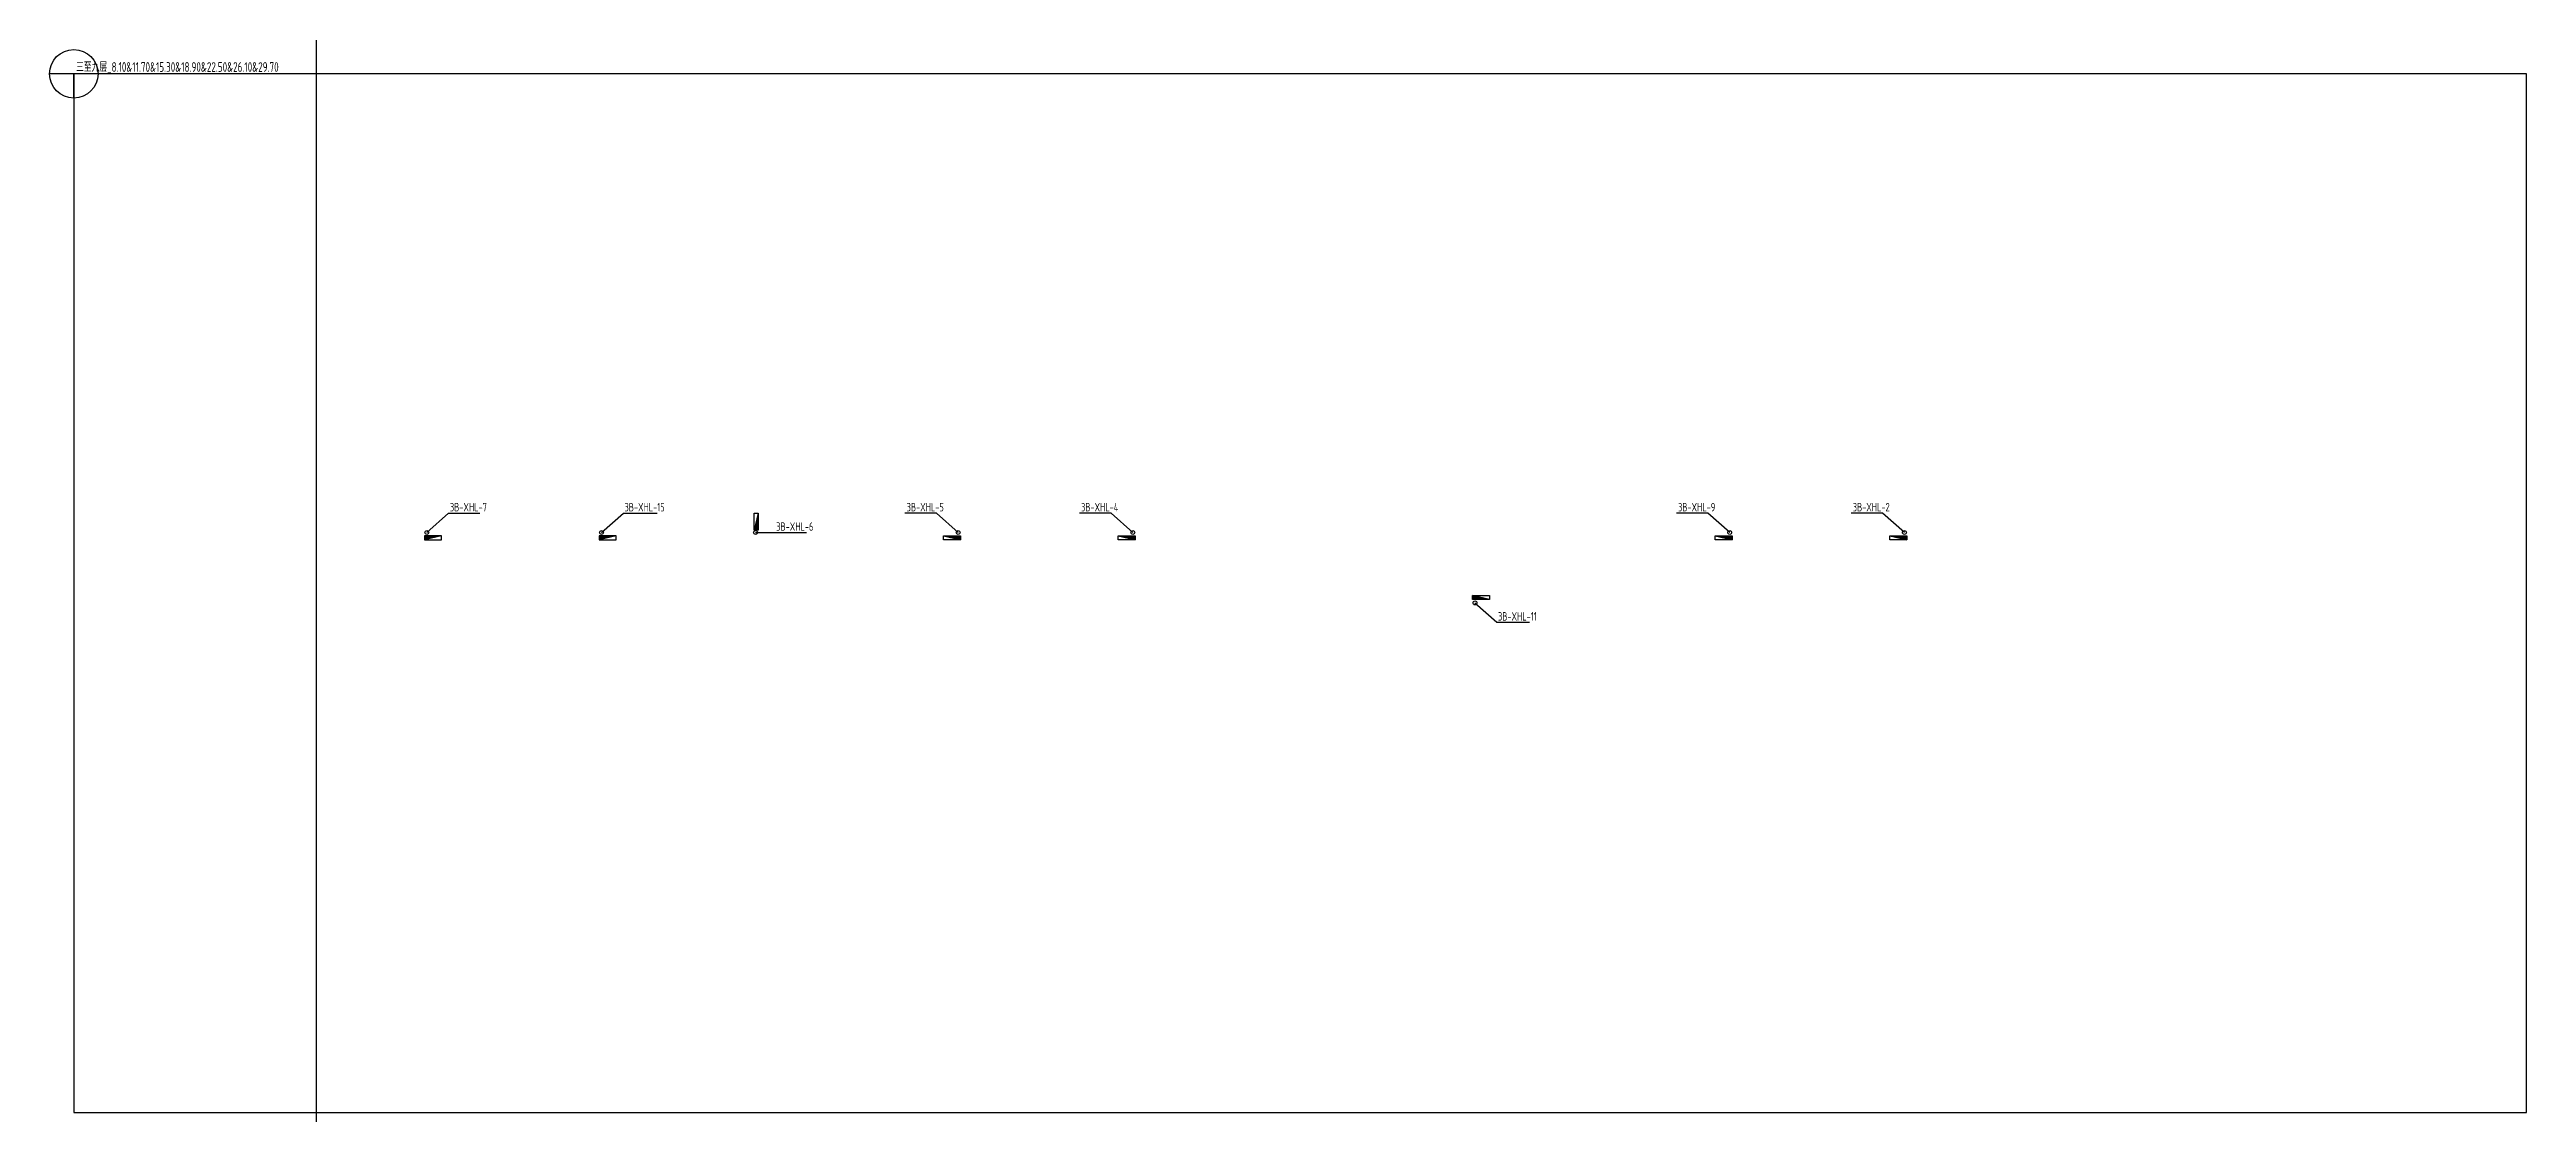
# Model space of a CAD drawing. Extents: x 403957 to 506045, y 100259 to 641020.
# Drawn here: x 403957 to 506045, y 330031 to 373826 of the extents above; entities that cross this region are included whole.
import ezdxf

# ---------------------------------------------------------------- set-up
doc = ezdxf.new("R2010")
doc.units = 0
doc.header["$LTSCALE"] = 1000
doc.layers.get('0').update_dxf_attribs({"linetype": 'CONTINUOUS'})
for name, color, linetype in [('DIM_消防', 3, 'CONTINUOUS'), ('EQUIP_消火栓', 7, 'CONTINUOUS'), ('S-Xh_注释', 3, 'CONTINUOUS'), ('VPIPE-消防', 1, 'CONTINUOUS')]:
    doc.layers.add(name, color=color, linetype=linetype)
doc.styles.add('_TWT_PIPEDN', font='GBENOR', dxfattribs={"width": 0.7, "height": 3.5, "bigfont": 'GBCBIG'})
doc.styles.add('_TWT_SERIAL', font='GBENOR', dxfattribs={"width": 0.7, "height": 3.5, "bigfont": 'GBCBIG'})

msp = doc.modelspace()

# ---------------------------------------------------------------- texts
at = {"layer": 'DIM_消防', "color": 7, "style": '_TWT_SERIAL', "width": 0.7}
for s, p in [('3B-XHL-7', (420459.1, 354795.9)), ('3B-XHL-15', (427655.5, 354795.9)), ('3B-XHL-6', (433908.7, 353995.9)), ('3B-XHL-5', (439283.3, 354795.9)), ('3B-XHL-4', (446471.8, 354795.9)), ('3B-XHL-9', (471077.3, 354795.9)), ('3B-XHL-2', (478279.6, 354795.9)), ('3B-XHL-11', (463656.9, 350295.9))]:
    msp.add_text(s, height=350, dxfattribs=at).set_placement(p)

# ---------------------------------------------------------------- blocks, each defined once
blk = doc.blocks.new('Floorbase')
for p, q in [((0, 0), (-1000, 0)), ((0, -1000), (0, 0))]:
    blk.add_line(p, q)
blk.add_circle((0, 0), 1000)
at = {"style": '_TWT_PIPEDN', "width": 0.8}
blk.add_attdef('Elevation', (92, 81), '', height=400, dxfattribs=at)
blk = doc.blocks.new('$TwtSys$00000434')
for p, q in [((-0.5, 0.5), (-0.5, -0.5)), ((-0.5, -0.5), (0.5, 0.5)), ((0.5, 0.5), (-0.5, 0.5)), ((0.5, -0.5), (0.5, 0.5)), ((-0.5, -0.5), (0.5, -0.5))]:
    blk.add_line(p, q)
blk.add_solid([(0.5, -0.5), (0.5, 0.5), (-0.5, -0.5)])

# ---------------------------------------------------------------- linework, layer by layer
msp.add_xline((414957.1, 224920.9), (0, 1))
at = {"layer": 'DIM_消防'}
for p, q in [((419507.1, 353925.9), (420407.1, 354725.9)), ((420407.1, 354725.9), (421692.8, 354725.9)), ((426707.1, 353925.9), (427607.1, 354725.9)), ((427607.1, 354725.9), (428999.8, 354725.9)), ((440507.1, 354725.9), (439213.3, 354725.9)), ((441407.1, 353925.9), (440507.1, 354725.9)), ((447707.1, 354725.9), (446401.8, 354725.9)), ((448607.1, 353925.9), (447707.1, 354725.9)), ((472307.1, 354725.9), (471007.3, 354725.9)), ((473207.1, 353925.9), (472307.1, 354725.9)), ((479507.1, 354725.9), (478209.6, 354725.9)), ((480407.1, 353925.9), (479507.1, 354725.9)), ((433057.1, 353925.9), (433857.1, 353925.9)), ((433857.1, 353925.9), (435152.6, 353925.9)), ((462707.1, 351025.9), (463607.1, 350225.9)), ((463607.1, 350225.9), (464951.9, 350225.9))]:
    msp.add_line(p, q, dxfattribs=at)
at = {"layer": 'S-Xh_注释'}
msp.add_lwpolyline([(404957.1, 330030.9), (506045.1, 330030.9), (506045.1, 372825.9), (404957.1, 372825.9)], close=True, dxfattribs=at)
at = {"layer": 'VPIPE-消防'}
for centre in [(419507.1, 353925.9), (426707.1, 353925.9), (433057.1, 353925.9), (441407.1, 353925.9), (448607.1, 353925.9), (473207.1, 353925.9), (480407.1, 353925.9), (462707.1, 351025.9)]:
    msp.add_circle(centre, 80, dxfattribs=at)

# ---------------------------------------------------------------- block references
at = {"layer": 'EQUIP_消火栓', "xscale": 700, "zscale": 700}
for p, yscale, rotation in [((433077.1, 354375.9), -160, 270), ((419757.1, 353705.9), 160, 180), ((426957.1, 353705.9), 160, 180), ((462957.1, 351245.9), -160, 180)]:
    msp.add_blockref('$TwtSys$00000434', p, dxfattribs=dict(at, yscale=yscale, rotation=rotation))
at = {"layer": 'EQUIP_消火栓', "xscale": 700, "yscale": -160, "zscale": 700}
for p in [(441157.1, 353705.9), (448357.1, 353705.9), (472957.1, 353705.9), (480157.1, 353705.9)]:
    msp.add_blockref('$TwtSys$00000434', p, dxfattribs=at)
at = {"layer": 'S-Xh_注释', "color": 0}
msp.add_blockref('Floorbase', (404957.1, 372825.9), dxfattribs=at).add_auto_attribs({'Elevation': '三至九层_8.10&11.70&15.30&18.90&22.50&26.10&29.70'})

msp.set_redraw_order([(e.dxf.handle, doc.entitydb.next_handle()) for e in msp.query("TEXT MTEXT ATTDEF DIMENSION ARC_DIMENSION")])  # texts and dimensions are drawn at this point

doc.saveas('drawing.dxf')
